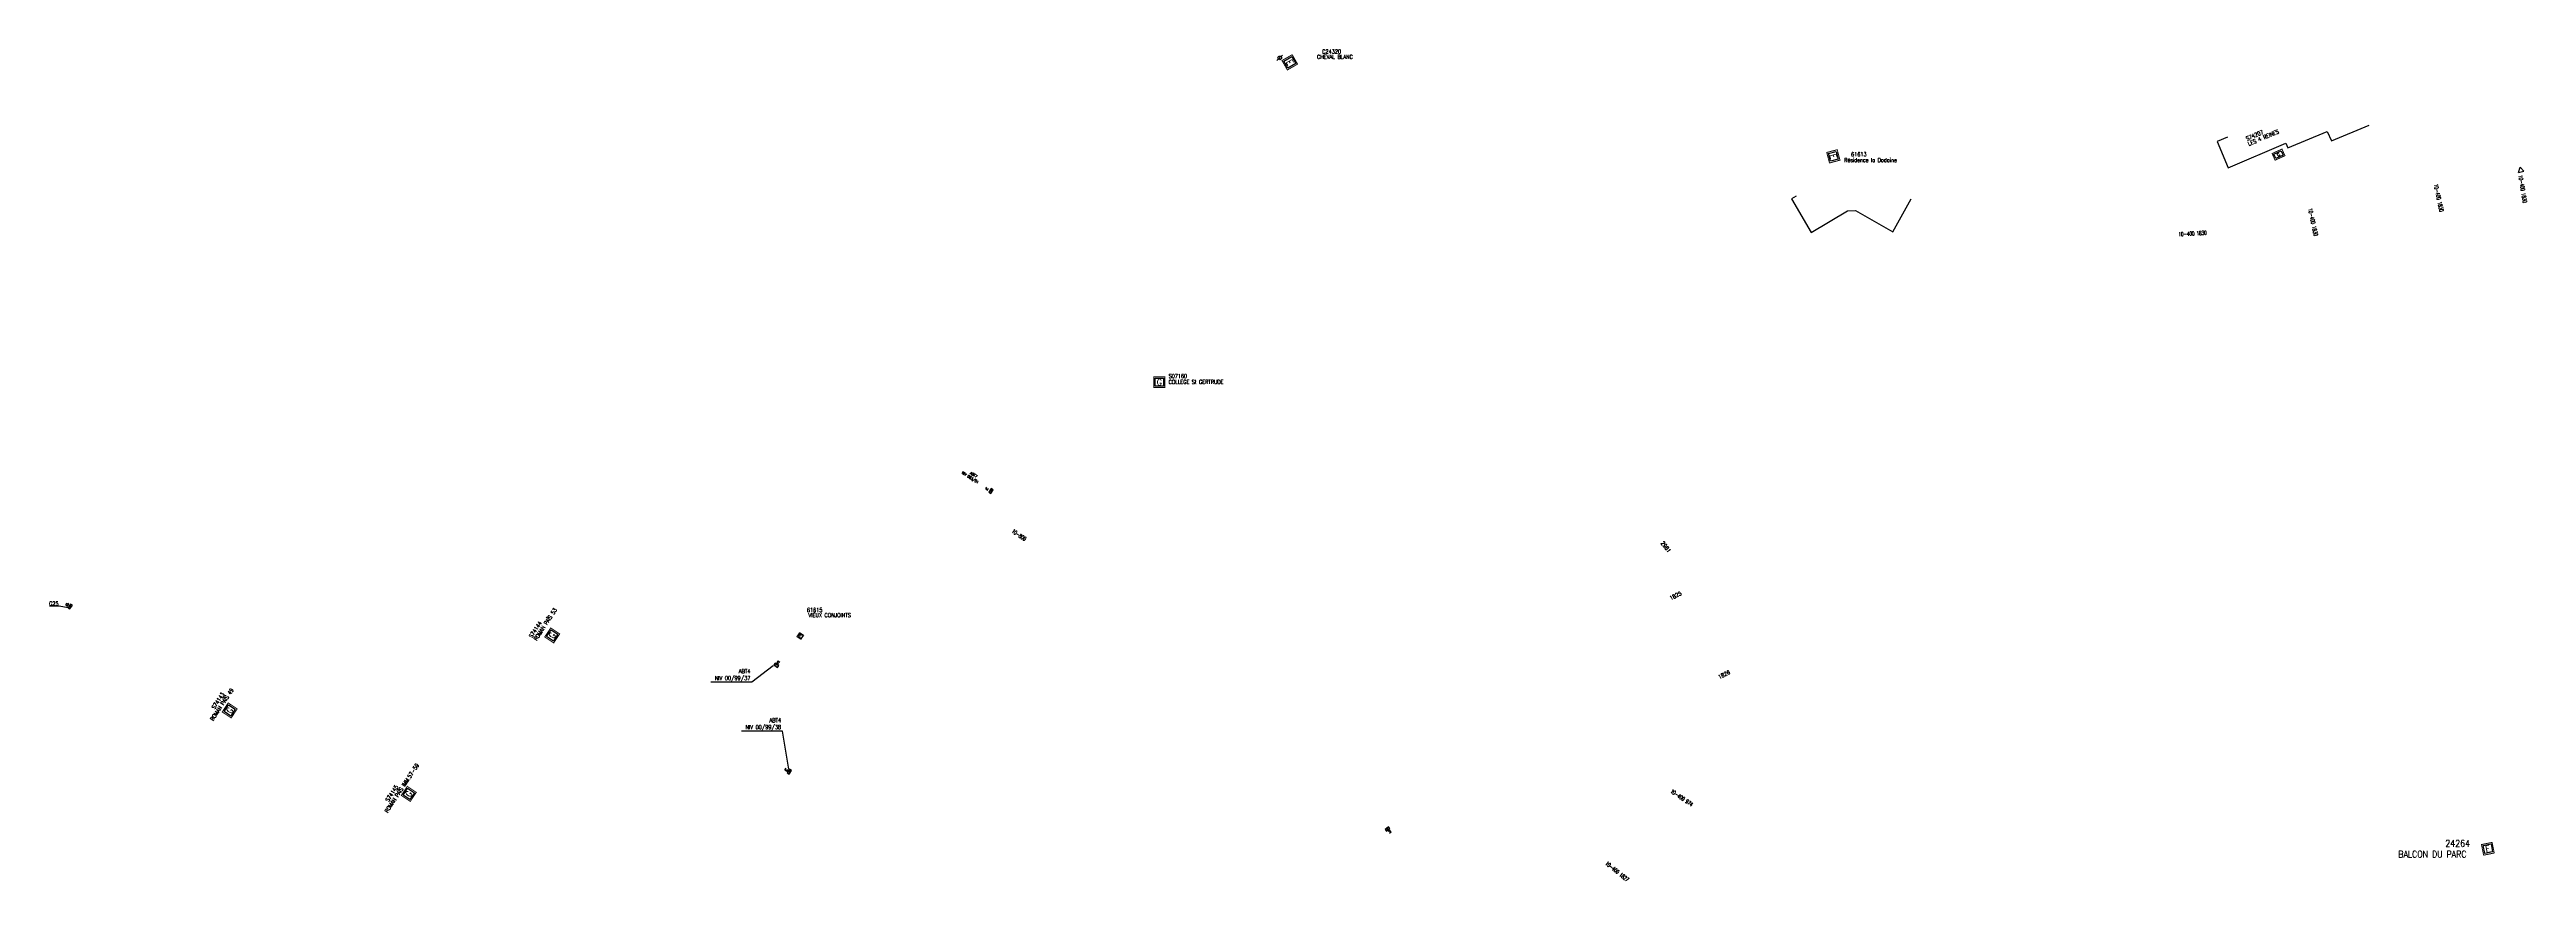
# Model space of a CAD drawing. Header units: millimetres. Extents: x 146003 to 146975, y 141990 to 143000.
# Drawn here: x 146058 to 146975, y 142406 to 142713 of the extents above; entities that cross this region are included whole.
import ezdxf
from ezdxf.enums import TextEntityAlignment as Align

# ---------------------------------------------------------------- set-up
doc = ezdxf.new("R2010")
doc.units = ezdxf.units.MM
doc.layers.get('0').update_dxf_attribs({"linetype": 'CONTINUOUS'})
for name, color, linetype in [('BR12', 7, 'CONTINUOUS'), ('G_210', 7, 'CONTINUOUS'), ('M_200', 7, 'CONTINUOUS'), ('poteau_div', 7, 'CONTINUOUS'), ('w0100', 7, 'CONTINUOUS'), ('W0430', 7, 'CONTINUOUS'), ('W0432', 7, 'CONTINUOUS'), ('W0469', 7, 'CONTINUOUS'), ('W0473', 7, 'CONTINUOUS'), ('W1471', 7, 'CONTINUOUS')]:
    doc.layers.add(name, color=color, linetype=linetype)
doc.styles.add('G_ROMANS', font='ROMANS.SHX', dxfattribs={"width": 0.75})
doc.styles.add('M_ROMANS', font='ROMANS.shx', dxfattribs={"width": 0.75})
doc.styles.get("Standard").update_dxf_attribs({"font": 'romans.shx', "width": 0.85})
doc.dimstyles.get("Standard").update_dxf_attribs({"dimtxt": 1.5, "dimasz": 1.2, "dimexe": 0.625, "dimexo": 0.625, "dimgap": 0.25, "dimtad": 1, "dimdec": 1, "dimzin": 0, "dimdsep": 46, "dimtxsty": 'Standard', "dimcen": -0.5, "dimadec": 0, "dimazin": 0, "dimtfac": 1, "dimtdec": 1, "dimtmove": 0, "dimatfit": 3, "dimfxl": 0, "dimtolj": 1, "dimtzin": 0, "dimarcsym": 0})

# ---------------------------------------------------------------- blocks, each defined once
blk = doc.blocks.new('G_210_17')
at = {"color": 0, "linetype": 'Continuous', "const_width": 0.35, "flags": 128}
blk.add_lwpolyline([(2, 2), (2, -2), (-2, -2), (-2, 2)], close=True, dxfattribs=at)
at = {"color": 0, "linetype": 'Continuous'}
blk.add_lwpolyline([(-1.5, 1.5), (1.5, 1.5), (1.5, -1.5), (-1.5, -1.5)], close=True, dxfattribs=at)
at = {"color": 0, "linetype": 'Continuous', "style": 'G_ROMANS', "width": 0.75}
blk.add_text('G', height=2.5, dxfattribs=at).set_placement((0, 0), align=Align.MIDDLE_CENTER)
for tag, height, p in [('NUM', 4, (0, 14)), ('NOM', 4, (0, 9)), ('BCL', 3, (0, 5))]:
    blk.add_attdef(tag, text='', height=height, dxfattribs=at).set_placement(p, align=Align.MIDDLE)
at = {"color": 0, "linetype": 'Continuous', "style": 'G_ROMANS', "width": 0.75, "flags": 3}
for tag, p in [('DEF_COUP', (0.14, -7.61)), ('DEF_LEG', (0.14, -5.11)), ('DEF_TYPE', (0.14, -10.11))]:
    blk.add_attdef(tag, text='', height=1.2, dxfattribs=at).set_placement(p, align=Align.MIDDLE)
blk = doc.blocks.new('M_200_56')
at = {"color": 0, "linetype": 'Continuous', "const_width": 0.35, "flags": 128}
blk.add_lwpolyline([(2, 2), (2, -2), (-2, -2), (-2, 2)], close=True, dxfattribs=at)
at = {"color": 0, "linetype": 'Continuous'}
blk.add_lwpolyline([(-1.5, 1.5), (1.5, 1.5), (1.5, -1.5), (-1.5, -1.5)], close=True, dxfattribs=at)
at = {"color": 0, "linetype": 'Continuous', "width": 0.85}
blk.add_text('E', height=2.5, dxfattribs=at).set_placement((0, 0), align=Align.MIDDLE_CENTER)
for tag, p in [('NUM', (0, 15.06)), ('NOM', (0, 8.65))]:
    blk.add_attdef(tag, text='', height=4, dxfattribs=at).set_placement(p, align=Align.MIDDLE)
at = {"color": 0, "linetype": 'Continuous', "style": 'M_ROMANS', "width": 0.75, "flags": 3}
for tag, p in [('DEF_COUP', (-0.13, -7.49)), ('DEF_LEG', (-0.13, -4.99)), ('DEF_TYPE', (-0.13, -9.99))]:
    blk.add_attdef(tag, text='', height=1.2, dxfattribs=at).set_placement(p, align=Align.MIDDLE)
blk = doc.blocks.new('t430')
at = {"flags": 128}
for points in [[(0.8, 0.8), (-0.8, 0.8)], [(-0.8, 0.8), (-0.8, 0)], [(0.8, 0.8), (-0.8, 0)], [(-0.8, 0), (0.8, 0)], [(-0.4, 2.1), (0.4, 2.1)], [(-0.4, 2.1), (-0.4, 1.3)], [(-0.4, 1.7), (0, 1.7)], [(-0.4, 1.3), (0.4, 1.3)], [(0.8, 0), (0.8, 0.8)]]:
    blk.add_lwpolyline(points, dxfattribs=at)
blk = doc.blocks.new('T432')
at = {"flags": 128}
for points in [[(0.8, 0.8), (-0.8, 0.8)], [(-0.8, 0.8), (-0.8, 0)], [(0.8, 0.8), (-0.8, 0)], [(-0.8, 0), (0.8, 0)], [(-0.4, 2.1), (-0.4, 1.3)], [(-0.4, 1.3), (0.4, 1.3)], [(-0.39, 2.1), (0.41, 2.1)], [(0, 1.7), (0.4, 1.7)], [(0.4, 1.3), (0.4, 1.7)], [(0.8, 0), (0.8, 0.8)]]:
    blk.add_lwpolyline(points, dxfattribs=at)
blk = doc.blocks.new('M_200_59')
at = {"layer": 'M_200', "color": 0, "linetype": 'Continuous', "const_width": 0.35, "flags": 128}
blk.add_lwpolyline([(4, 4), (4, 0), (0, 0), (0, 4)], close=True, dxfattribs=at)
at = {"layer": 'M_200', "color": 0, "linetype": 'Continuous'}
blk.add_lwpolyline([(0.5, 3.5), (3.5, 3.5), (3.5, 0.5), (0.5, 0.5)], close=True, dxfattribs=at)
at = {"layer": 'M_200', "insert": (2, 2), "char_height": 2.5, "width": 4, "attachment_point": 5}
blk.add_mtext('E', dxfattribs=at)
at = {"layer": 'M_200', "color": 0, "linetype": 'Continuous', "width": 0.85}
for tag, p in [('NUM', (2, 17.06)), ('NOM', (2, 10.65))]:
    blk.add_attdef(tag, text='', height=4, dxfattribs=at).set_placement(p, align=Align.MIDDLE)
at = {"layer": 'M_200', "color": 0, "linetype": 'Continuous', "style": 'M_ROMANS', "width": 0.75, "flags": 3}
for tag, p in [('DEF_COUP', (1.87, -5.49)), ('DEF_TYPE', (1.87, -7.99)), ('DEF_LEG', (1.87, -2.99))]:
    blk.add_attdef(tag, text='', height=1.2, dxfattribs=at).set_placement(p, align=Align.MIDDLE)
blk = doc.blocks.new('*U18')
at = {"flags": 128}
for points in [[(0.8, 0.8), (-0.8, 0.8)], [(-0.8, 0.8), (-0.8, 0)], [(0.8, 0.8), (-0.8, 0)], [(-0.8, 0), (0.8, 0)], [(-0.4, 2.5), (0.4, 2.5)], [(-0.4, 2.5), (-0.4, 1.7)], [(-0.4, 2.1), (0, 2.1)], [(-0.4, 1.7), (0.4, 1.7)], [(0.8, 0), (0.8, 0.8)]]:
    blk.add_lwpolyline(points, dxfattribs=at)
blk = doc.blocks.new('G_210_23')
at = {"layer": 'G_210', "color": 0, "linetype": 'Continuous', "const_width": 0.35, "flags": 128}
blk.add_lwpolyline([(4, 4), (4, 0), (0, 0), (0, 4)], close=True, dxfattribs=at)
at = {"layer": 'G_210', "color": 0, "linetype": 'Continuous'}
blk.add_lwpolyline([(0.5, 3.5), (3.5, 3.5), (3.5, 0.5), (0.5, 0.5)], close=True, dxfattribs=at)
at = {"layer": 'G_210', "insert": (2, 2), "char_height": 2.5, "width": 4, "attachment_point": 5}
blk.add_mtext('G', dxfattribs=at)
at = {"layer": 'G_210', "color": 0, "linetype": 'Continuous', "width": 0.75}
for tag, height, p in [('NUM', 4, (2, 16)), ('NOM', 4, (2, 11)), ('BCL', 3, (2, 7))]:
    blk.add_attdef(tag, text='', height=height, dxfattribs=at).set_placement(p, align=Align.MIDDLE)
at = {"layer": 'G_210', "color": 0, "linetype": 'Continuous', "width": 0.75, "flags": 3}
for tag, p in [('DEF_COUP', (2.14, -5.61)), ('DEF_TYPE', (2.14, -8.11)), ('DEF_LEG', (2.14, -3.11))]:
    blk.add_attdef(tag, text='', height=1.2, dxfattribs=at).set_placement(p, align=Align.MIDDLE)
blk = doc.blocks.new('BR1201')
at = {"color": 0, "linetype": 'Continuous'}
for p, q in [((-1, -0.58), (0, 1.15)), ((0, 1.15), (1, -0.58)), ((-1, -0.58), (1, -0.58))]:
    blk.add_line(p, q, dxfattribs=at)
blk = doc.blocks.new('*U5')
at = {"layer": 'M_200', "color": 0, "linetype": 'Continuous', "const_width": 0.35, "flags": 128}
blk.add_lwpolyline([(4, 4.35), (4, 0), (0, 0), (0, 4.35)], close=True, dxfattribs=at)
at = {"layer": 'M_200', "color": 0, "linetype": 'Continuous'}
blk.add_lwpolyline([(0.5, 3.85), (3.5, 3.85), (3.5, 0.5), (0.5, 0.5)], close=True, dxfattribs=at)
at = {"layer": 'M_200', "insert": (2, 2.18), "char_height": 2.5, "width": 4, "attachment_point": 5}
blk.add_mtext('E', dxfattribs=at)
at = {"layer": 'M_200', "color": 0, "linetype": 'Continuous', "width": 0.85}
for tag, p in [('NUM', (2, 17.06)), ('NOM', (2, 10.65))]:
    blk.add_attdef(tag, text='', height=4, dxfattribs=at).set_placement(p, align=Align.MIDDLE)
at = {"layer": 'M_200', "color": 0, "linetype": 'Continuous', "style": 'M_ROMANS', "width": 0.75, "flags": 3}
for tag, p in [('DEF_COUP', (1.87, -5.49)), ('DEF_TYPE', (1.87, -7.99)), ('DEF_LEG', (1.87, -2.99))]:
    blk.add_attdef(tag, text='', height=1.2, dxfattribs=at).set_placement(p, align=Align.MIDDLE)
blk = doc.blocks.new('T473')
for p, q in [((-0.166667, 0.166667), (0.166667, -0.166667)), ((-0.166667, -0.166667), (0.166667, 0.166667)), ((0.500001, 0.500001), (1.000002, 1.000002)), ((-1.000002, -1.000002), (-0.500001, -0.500001))]:
    blk.add_line(p, q)
blk.add_ellipse((0, 0), major_axis=(0.471405, 0.471405), ratio=1, start_param=5.4977871438, end_param=11.780972451)
blk = doc.blocks.new('*U14')
at = {"layer": 'G_210', "color": 0, "linetype": 'Continuous', "const_width": 0.35, "flags": 128}
blk.add_lwpolyline([(4, 2.69), (4, 0), (0, 0), (0, 2.69)], close=True, dxfattribs=at)
at = {"layer": 'G_210', "color": 0, "linetype": 'Continuous'}
blk.add_lwpolyline([(0.5, 2.19), (3.5, 2.19), (3.5, 0.5), (0.5, 0.5)], close=True, dxfattribs=at)
at = {"layer": 'G_210', "insert": (1.95, 1.3), "char_height": 1.25, "width": 1.9991, "attachment_point": 5}
blk.add_mtext('G', dxfattribs=at)
at = {"layer": 'G_210', "color": 0, "linetype": 'Continuous', "width": 0.75}
for tag, height, p in [('NUM', 4, (2, 16)), ('NOM', 4, (2, 11)), ('BCL', 3, (2, 7))]:
    blk.add_attdef(tag, text='', height=height, dxfattribs=at).set_placement(p, align=Align.MIDDLE)
at = {"layer": 'G_210', "color": 0, "linetype": 'Continuous', "width": 0.75, "flags": 3}
for tag, p in [('DEF_COUP', (2.14, -5.61)), ('DEF_TYPE', (2.14, -8.11)), ('DEF_LEG', (2.14, -3.11))]:
    blk.add_attdef(tag, text='', height=1.2, dxfattribs=at).set_placement(p, align=Align.MIDDLE)

msp = doc.modelspace()

# ---------------------------------------------------------------- linework, layer by layer
at = {"layer": 'w0100', "color": 253, "flags": 128}
for points in [[(146864.04, 142680.58), (146860.31, 142679), (146864.37, 142669.3), (146885.64, 142678.33), (146886.46, 142676.68), (146900.99, 142682.69), (146902.56, 142679.18), (146916.49, 142685.04)], [(146704.53, 142658.75), (146702.77, 142657.74), (146710.07, 142645.25), (146723.48, 142653.31), (146726.4, 142653.45), (146740.3, 142645.52), (146747.07, 142657.74)]]:
    msp.add_lwpolyline(points, dxfattribs=at)

# ---------------------------------------------------------------- block references
at = {"layer": 'BR12', "rotation": 14.02158403698853}
msp.add_blockref('BR1201', (146972.64, 142668.33), dxfattribs=at)
at = {"layer": 'G_210'}
ref = msp.add_blockref('*U14', (146881.71, 142672.08), dxfattribs=dict(at, rotation=24.29569272833309))
ref.add_attrib('NUM', 'S74207', dxfattribs={"color": 0, "linetype": 'Continuous', "height": 1.5, "rotation": 22.98922, "width": 0.75}).set_placement((146874.16, 142681.27), align=Align.MIDDLE)
ref.add_attrib('NOM', 'LES 4 REINES', dxfattribs={"color": 0, "linetype": 'Continuous', "height": 1.5, "rotation": 22.98922, "width": 0.75}).set_placement((146877.38, 142680.43), align=Align.MIDDLE)
ref = msp.add_blockref('G_210_23', (146466.84, 142587.91), dxfattribs=at)
ref.add_attrib('NUM', 'S07160', dxfattribs={"color": 0, "linetype": 'Continuous', "height": 1.5, "width": 0.75}).set_placement((146475.69, 142592.18), align=Align.MIDDLE)
ref.add_attrib('NOM', 'COLLEGE St GERTRUDE', dxfattribs={"color": 0, "linetype": 'Continuous', "height": 1.5, "width": 0.75}).set_placement((146482.4, 142590), align=Align.MIDDLE)
at = {"layer": 'G_210', "color": 7}
ref = msp.add_blockref('G_210_17', (146244.17, 142496.2), dxfattribs=dict(at, rotation=56.671248723487))
ref.add_attrib('NUM', 'S74144', dxfattribs={"layer": '0', "color": 0, "linetype": 'Continuous', "height": 1.5, "rotation": 56.67125, "style": 'G_ROMANS', "width": 0.75}).set_placement((146237.93, 142498.36), align=Align.MIDDLE)
ref.add_attrib('NOM', 'ROMAN PAÏS 53', dxfattribs={"layer": '0', "color": 0, "linetype": 'Continuous', "height": 1.5, "rotation": 56.67125, "style": 'G_ROMANS', "width": 0.75}).set_placement((146241.48, 142500.39), align=Align.MIDDLE)
ref = msp.add_blockref('G_210_17', (146124.82, 142468.44), dxfattribs=dict(at, rotation=56.6592355932674))
ref.add_attrib('NUM', 'S74143', dxfattribs={"layer": '0', "color": 0, "linetype": 'Continuous', "height": 1.5, "rotation": 56.65924, "style": 'G_ROMANS', "width": 0.75}).set_placement((146120.51, 142472), align=Align.MIDDLE)
ref.add_attrib('NOM', 'ROMAN PAÏS 49 ', dxfattribs={"layer": '0', "color": 0, "linetype": 'Continuous', "height": 1.5, "rotation": 56.65924, "style": 'G_ROMANS', "width": 0.75}).set_placement((146122.07, 142471.1), align=Align.MIDDLE)
at = {"layer": 'G_210', "color": 0}
ref = msp.add_blockref('G_210_17', (146191.09, 142437.55), dxfattribs=dict(at, rotation=56.671248723487))
ref.add_attrib('NUM', 'S74145', dxfattribs={"layer": '0', "color": 0, "linetype": 'Continuous', "height": 1.5, "rotation": 56.67125, "style": 'G_ROMANS', "width": 0.75}).set_placement((146184.85, 142437.74), align=Align.MIDDLE)
ref.add_attrib('NOM', 'ROMAN PAÏS IMM.57-59', dxfattribs={"layer": '0', "color": 0, "linetype": 'Continuous', "height": 1.5, "rotation": 56.67125, "style": 'G_ROMANS', "width": 0.75}).set_placement((146188.38, 142439.79), align=Align.MIDDLE)
at = {"layer": 'M_200'}
ref = msp.add_blockref('*U5', (146514.22, 142708.94), dxfattribs=dict(at, rotation=299.8204439374016))
ref.add_attrib('NUM', 'C24320', dxfattribs={"color": 0, "linetype": 'Continuous', "height": 1.5, "width": 0.85}).set_placement((146532.59, 142712.27), align=Align.MIDDLE)
ref.add_attrib('NOM', 'CHEVAL BLANC', dxfattribs={"color": 0, "linetype": 'Continuous', "height": 1.5, "width": 0.85}).set_placement((146533.8, 142710.32), align=Align.MIDDLE)
ref = msp.add_blockref('M_200_59', (146715.8, 142674.92), dxfattribs=dict(at, rotation=284.8341763593144))
ref.add_attrib('NUM', '61613', dxfattribs={"color": 0, "linetype": 'Continuous', "height": 1.5, "width": 0.85}).set_placement((146727.67, 142674.26), align=Align.MIDDLE)
ref.add_attrib('NOM', 'Résidence la Dodaine', dxfattribs={"color": 0, "linetype": 'Continuous', "height": 1.5, "width": 0.85}).set_placement((146732, 142672.15), align=Align.MIDDLE)
ref = msp.add_blockref('M_200_59', (146334.56, 142495.73), dxfattribs=dict(at, xscale=0.5000000000127739, yscale=0.5000000000127739, zscale=0.5000000000127739, rotation=326.3280483964414))
ref.add_attrib('NUM', '61615', dxfattribs={"color": 0, "linetype": 'Continuous', "height": 1.5, "width": 0.85}).set_placement((146341.28, 142505.6), align=Align.MIDDLE)
ref.add_attrib('NOM', 'VIEUX CONJOINTS', dxfattribs={"color": 0, "linetype": 'Continuous', "height": 1.5, "width": 0.85}).set_placement((146346.83, 142503.7), align=Align.MIDDLE)
ref = msp.add_blockref('M_200_56', (146960.44, 142417.24), dxfattribs=dict(at, rotation=11.6563029985372))
ref.add_attrib('NUM', '24264', dxfattribs={"layer": '0', "color": 0, "linetype": 'Continuous', "height": 2.5, "width": 0.85}).set_placement((146949.26, 142419.24), align=Align.MIDDLE)
ref.add_attrib('NOM', 'BALCON DU PARC', dxfattribs={"layer": '0', "color": 0, "linetype": 'Continuous', "height": 2.5, "width": 0.85}).set_placement((146939.92, 142415.23), align=Align.MIDDLE)
at = {"layer": 'W0430'}
for name, p, rotation in [('*U18', (146406.89, 142549.41), 57.72748203553301), ('t430', (146326.87, 142484.85), 324.5412806587741), ('t430', (146332.25, 142445.56), 56.1828537806044), ('t430', (146553.03, 142424.86), 216.9240199107939)]:
    msp.add_blockref(name, p, dxfattribs=dict(at, rotation=rotation))
at = {"layer": 'W0432', "rotation": 56.7059527514559}
msp.add_blockref('T432', (146066.15, 142506.69), dxfattribs=at)
at = {"layer": 'W0473', "color": 252}
msp.add_blockref('T473', (146513.36, 142709.92), dxfattribs=at)

# ---------------------------------------------------------------- texts
at = {"layer": 'poteau_div', "color": 252, "linetype": 'Continuous', "width": 0.6}
for rotation, p in [(279.5, (146973.34, 142661.4)), (282, (146942.27, 142658.12)), (282, (146895.76, 142649.15)), (3, (146851.17, 142644.94))]:
    msp.add_text('10-400 1830', height=1.5, rotation=rotation, dxfattribs=at).set_placement(p, align=Align.MIDDLE_CENTER)
at = {"layer": 'W0430', "color": 253, "linetype": 'Continuous', "width": 0.85}
for s, p in [('NIV 083/01', (146395.58, 142556.18)), ('ABT7', (146398.66, 142556.02))]:
    msp.add_text(s, height=1, rotation=327.11276, dxfattribs=at).set_placement(p)
at = {"layer": 'W0430', "color": 252, "linetype": 'Continuous', "char_height": 1.5, "attachment_point": 9}
for s, insert in [('\\A1;ABT4\\PNIV 00/99/37', (146317.51, 142479.17)), ('\\A1;ABT4\\PNIV 00/99/38', (146328.87, 142461.03))]:
    msp.add_mtext(s, dxfattribs=dict(at, insert=insert))
at = {"layer": 'W0432', "color": 252, "linetype": 'Continuous', "insert": (146061.49, 142507.22), "char_height": 1.5, "attachment_point": 9}
msp.add_mtext('\\A1;G25', dxfattribs=at)
at = {"layer": 'W0469', "color": 252, "linetype": 'Continuous', "width": 0.85}
msp.add_text('2981', height=1.5, rotation=307.92609, dxfattribs=at).set_placement((146654.27, 142530.31))
at = {"layer": 'W0473', "color": 252, "linetype": 'Continuous', "width": 0.6}
for s, rotation, p in [('10-400 974', 326, (146662.13, 142436.11)), ('10-400 1827', 321, (146638.22, 142408.85))]:
    msp.add_text(s, height=1.5, rotation=rotation, dxfattribs=at).set_placement(p, align=Align.MIDDLE_CENTER)
at = {"layer": 'W1471', "color": 252, "width": 0.6}
msp.add_text('10-800 ', height=1.5, rotation=325.99423, dxfattribs=at).set_placement((146417.22, 142533.15), align=Align.MIDDLE_CENTER)
at = {"layer": 'W1471', "color": 252, "linetype": 'Continuous', "width": 0.85}
for s, p in [('1825', (146658.12, 142509.2)), ('1826', (146676.09, 142480))]:
    msp.add_text(s, height=1.5, rotation=26.69622, dxfattribs=at).set_placement(p)

# ---------------------------------------------------------------- leaders
at = {"layer": 'W0430', "color": 252, "linetype": 'Continuous', "annotation_type": 0, "has_hookline": 1, "hookline_direction": 1, "text_width": 13.72}
for points in [[(146325.94, 142484.94), (146318.03, 142478.92), (146316.83, 142478.92)], [(146331.72, 142446.66), (146329.4, 142460.78), (146328.2, 142460.78)]]:
    msp.add_leader(points, dimstyle='Standard', dxfattribs=at)
at = {"layer": 'W0432', "color": 252, "linetype": 'Continuous', "annotation_type": 0, "has_hookline": 1, "hookline_direction": 1, "text_width": 3.34}
msp.add_leader([(146065.04, 142506.46), (146061.74, 142506.97)], dimstyle='Standard', dxfattribs=at)

doc.saveas('drawing.dxf')
